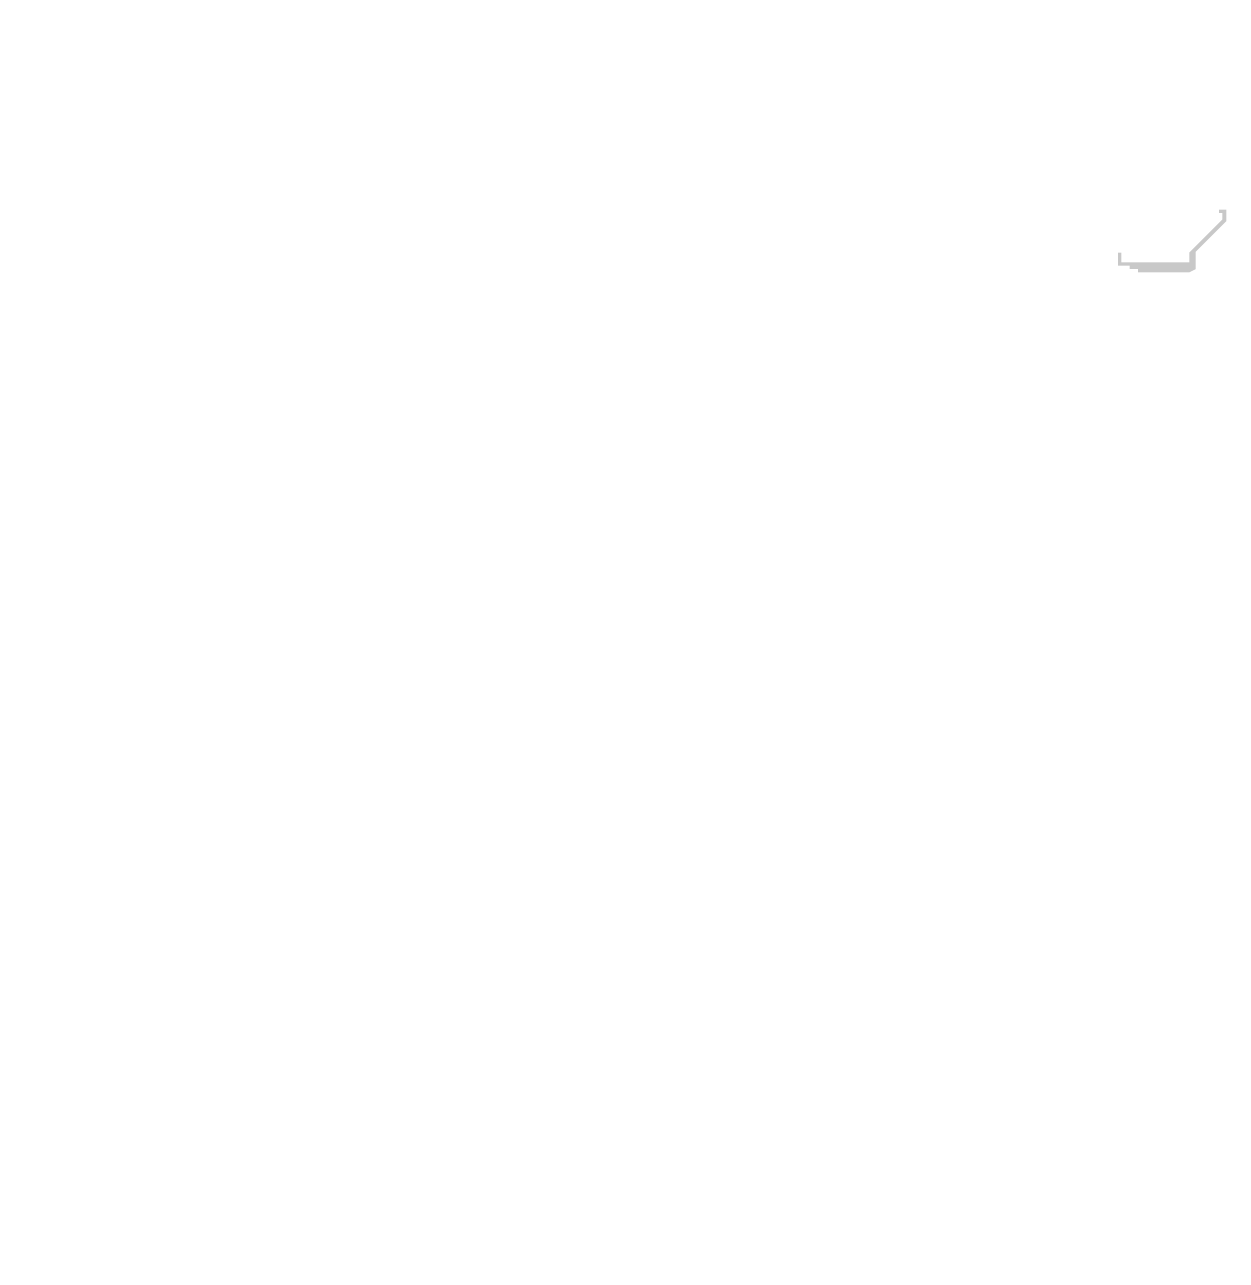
# Model space of a CAD drawing. Extents: x 115549 to 768939, y -502199 to 402497.
# Drawn here: x 480717 to 517016, y 120667 to 157999 of the extents above; entities that cross this region are included whole.
import ezdxf

# ---------------------------------------------------------------- set-up
doc = ezdxf.new("R2010")
doc.units = 0
doc.header["$LTSCALE"] = 1000
doc.header["$MEASUREMENT"] = 0
doc.layers.add('_0', color=7, linetype='Continuous', lineweight=9)

msp = doc.modelspace()

# ---------------------------------------------------------------- hatches: boundary and pattern name
at = {"layer": '_0'}
h = msp.add_hatch(color=0, dxfattribs=at)
h.dxf.hatch_style = 1
h.paths.add_polyline_path([(511745.3, 157899), (511745.3, 157999)])
h = msp.add_hatch(color=0, dxfattribs=at)
h.dxf.hatch_style = 1
h.paths.add_polyline_path([(511745.3, 157899), (511745.3, 157999)])
h = msp.add_hatch(color=0, dxfattribs=at)
h.dxf.hatch_style = 1
h.paths.add_polyline_path([(511745.3, 157899), (511745.3, 157999)])
h = msp.add_hatch(color=0, dxfattribs=at)
h.dxf.hatch_style = 1
h.paths.add_polyline_path([(511745.3, 157899), (511745.3, 157999)])
h = msp.add_hatch(color=9, dxfattribs=at)
h.dxf.hatch_style = 1
edge = h.paths.add_edge_path()
edge.add_line((516095.4, 150614.6), (516095.4, 151144.6))
edge.add_line((516095.4, 151144.6), (517015.8, 152064.9))
edge.add_line((517015.8, 152064.9), (517015.8, 152414.6))
edge.add_line((517015.8, 152414.6), (516795.8, 152414.6))
edge.add_line((516795.8, 152414.6), (516795.8, 152314.6))
edge.add_line((516795.8, 152314.6), (516895.8, 152314.6))
edge.add_line((516895.8, 152314.6), (516895.8, 152114.6))
edge.add_line((516895.8, 152114.6), (515895.4, 151114.3))
edge.add_line((515895.4, 151114.3), (515895.4, 150814.6))
edge.add_line((515895.4, 150814.6), (513845.4, 150814.6))
edge.add_line((513845.4, 150814.6), (513845.4, 151114.3))
edge.add_line((513845.4, 151114.3), (513745.4, 151114.3))
edge.add_line((513745.4, 151114.3), (513745.4, 150714.6))
edge.add_line((513745.4, 150714.6), (514095.7, 150714.6))
edge.add_line((514095.7, 150714.6), (514095.7, 150614.6))
edge.add_line((514095.7, 150614.6), (514345.4, 150614.6))
edge.add_line((514345.4, 150614.6), (514345.4, 150514.6))
edge.add_line((514345.4, 150514.6), (515895.4, 150514.6))
h = msp.add_hatch(color=0, dxfattribs=at)
h.dxf.hatch_style = 1
h.paths.add_polyline_path([(488817.3, 120667.3), (488817.3, 121096.1)])
edge = h.paths.add_edge_path()
edge.add_line((485601.4, 121953.5), (488817.3, 121096.1))
edge.add_line((485601.4, 121953.5), (488817.3, 121096.1))
edge = h.paths.add_edge_path()
edge.add_line((484932.8, 121953.5), (485601.4, 121953.5))
edge.add_line((484932.8, 121953.5), (485601.4, 121953.5))
edge = h.paths.add_edge_path()
edge.add_line((481717, 121096.1), (484932.8, 121953.5))
edge.add_line((481717, 121096.1), (484932.8, 121953.5))
edge = h.paths.add_edge_path()
edge.add_line((481717, 120667.3), (481717, 121096.1))
edge.add_line((481717, 120667.3), (481717, 121096.1))
edge = h.paths.add_edge_path()
edge.add_line((481417.1, 120667.3), (481717, 120667.3))
edge.add_line((481417.1, 120667.3), (481717, 120667.3))
edge = h.paths.add_edge_path()
edge.add_line((481417.1, 120767.3), (481417.1, 120667.3))
edge.add_line((481417.1, 120767.3), (481417.1, 120667.3))
edge = h.paths.add_edge_path()
edge.add_line((481117.1, 120767.3), (481417.1, 120767.3))
edge.add_line((481117.1, 120767.3), (481417.1, 120767.3))
edge = h.paths.add_edge_path()
edge.add_line((481117.1, 120867.3), (481117.1, 120767.3))
edge.add_line((481117.1, 120867.3), (481117.1, 120767.3))
edge = h.paths.add_edge_path()
edge.add_line((480717.1, 120867.3), (481117.1, 120867.3))
edge.add_line((480717.1, 120867.3), (481117.1, 120867.3))
edge = h.paths.add_edge_path()
edge.add_line((480717.1, 121166.9), (480717.1, 120867.3))
edge.add_line((480717.1, 121166.9), (480717.1, 120867.3))
edge = h.paths.add_edge_path()
edge.add_line((480832.1, 121166.9), (480717.1, 121166.9))
edge.add_line((480832.1, 121166.9), (480717.1, 121166.9))
edge = h.paths.add_edge_path()
edge.add_line((480832.1, 120967.2), (480832.1, 121166.9))
edge.add_line((480832.1, 120967.2), (480832.1, 121166.9))
edge = h.paths.add_edge_path()
edge.add_line((481517, 120967.2), (480832.1, 120967.2))
edge.add_line((481517, 120967.2), (480832.1, 120967.2))
edge = h.paths.add_edge_path()
edge.add_line((481517, 121167.3), (481517, 120967.2))
edge.add_line((481517, 121167.3), (481517, 120967.2))
edge = h.paths.add_edge_path()
edge.add_line((481517.1, 121167.3), (481517, 121167.3))
edge.add_line((481517.1, 121167.3), (481517, 121167.3))
edge = h.paths.add_edge_path()
edge.add_line((484917.1, 122073.5), (481517.1, 121167.3))
edge.add_line((484917.1, 122073.5), (481517.1, 121167.3))
edge = h.paths.add_edge_path()
edge.add_line((485617.1, 122073.5), (484917.1, 122073.5))
edge.add_line((485617.1, 122073.5), (484917.1, 122073.5))
edge = h.paths.add_edge_path()
edge.add_line((489017.1, 121167.3), (485617.1, 122073.5))
edge.add_line((489017.1, 121167.3), (485617.1, 122073.5))
edge = h.paths.add_edge_path()
edge.add_line((489017.3, 121167.3), (489017.1, 121167.3))
edge.add_line((489017.3, 121167.3), (489017.1, 121167.3))
edge = h.paths.add_edge_path()
edge.add_line((489017.3, 120967.2), (489017.3, 121167.3))
edge.add_line((489017.3, 120967.2), (489017.3, 121167.3))
edge = h.paths.add_edge_path()
edge.add_line((489702.1, 120967.2), (489017.3, 120967.2))
edge.add_line((489702.1, 120967.2), (489017.3, 120967.2))
edge = h.paths.add_edge_path()
edge.add_line((489702.1, 121166.9), (489702.1, 120967.2))
edge.add_line((489702.1, 121166.9), (489702.1, 120967.2))
edge = h.paths.add_edge_path()
edge.add_line((489817.1, 121166.9), (489702.1, 121166.9))
edge.add_line((489817.1, 121166.9), (489702.1, 121166.9))
edge = h.paths.add_edge_path()
edge.add_line((489817.1, 120867.3), (489817.1, 121166.9))
edge.add_line((489817.1, 120867.3), (489817.1, 121166.9))
edge = h.paths.add_edge_path()
edge.add_line((489417.1, 120867.3), (489817.1, 120867.3))
edge.add_line((489417.1, 120867.3), (489817.1, 120867.3))
edge = h.paths.add_edge_path()
edge.add_line((489417.1, 120767.3), (489417.1, 120867.3))
edge.add_line((489417.1, 120767.3), (489417.1, 120867.3))
edge = h.paths.add_edge_path()
edge.add_line((489117.1, 120767.3), (489417.1, 120767.3))
edge.add_line((489117.1, 120767.3), (489417.1, 120767.3))
edge = h.paths.add_edge_path()
edge.add_line((489117.1, 120667.3), (489117.1, 120767.3))
edge.add_line((489117.1, 120667.3), (489117.1, 120767.3))
edge = h.paths.add_edge_path()
edge.add_line((488817.3, 120667.3), (489117.1, 120667.3))
edge.add_line((488817.3, 120667.3), (489117.1, 120667.3))

doc.saveas('drawing.dxf')
